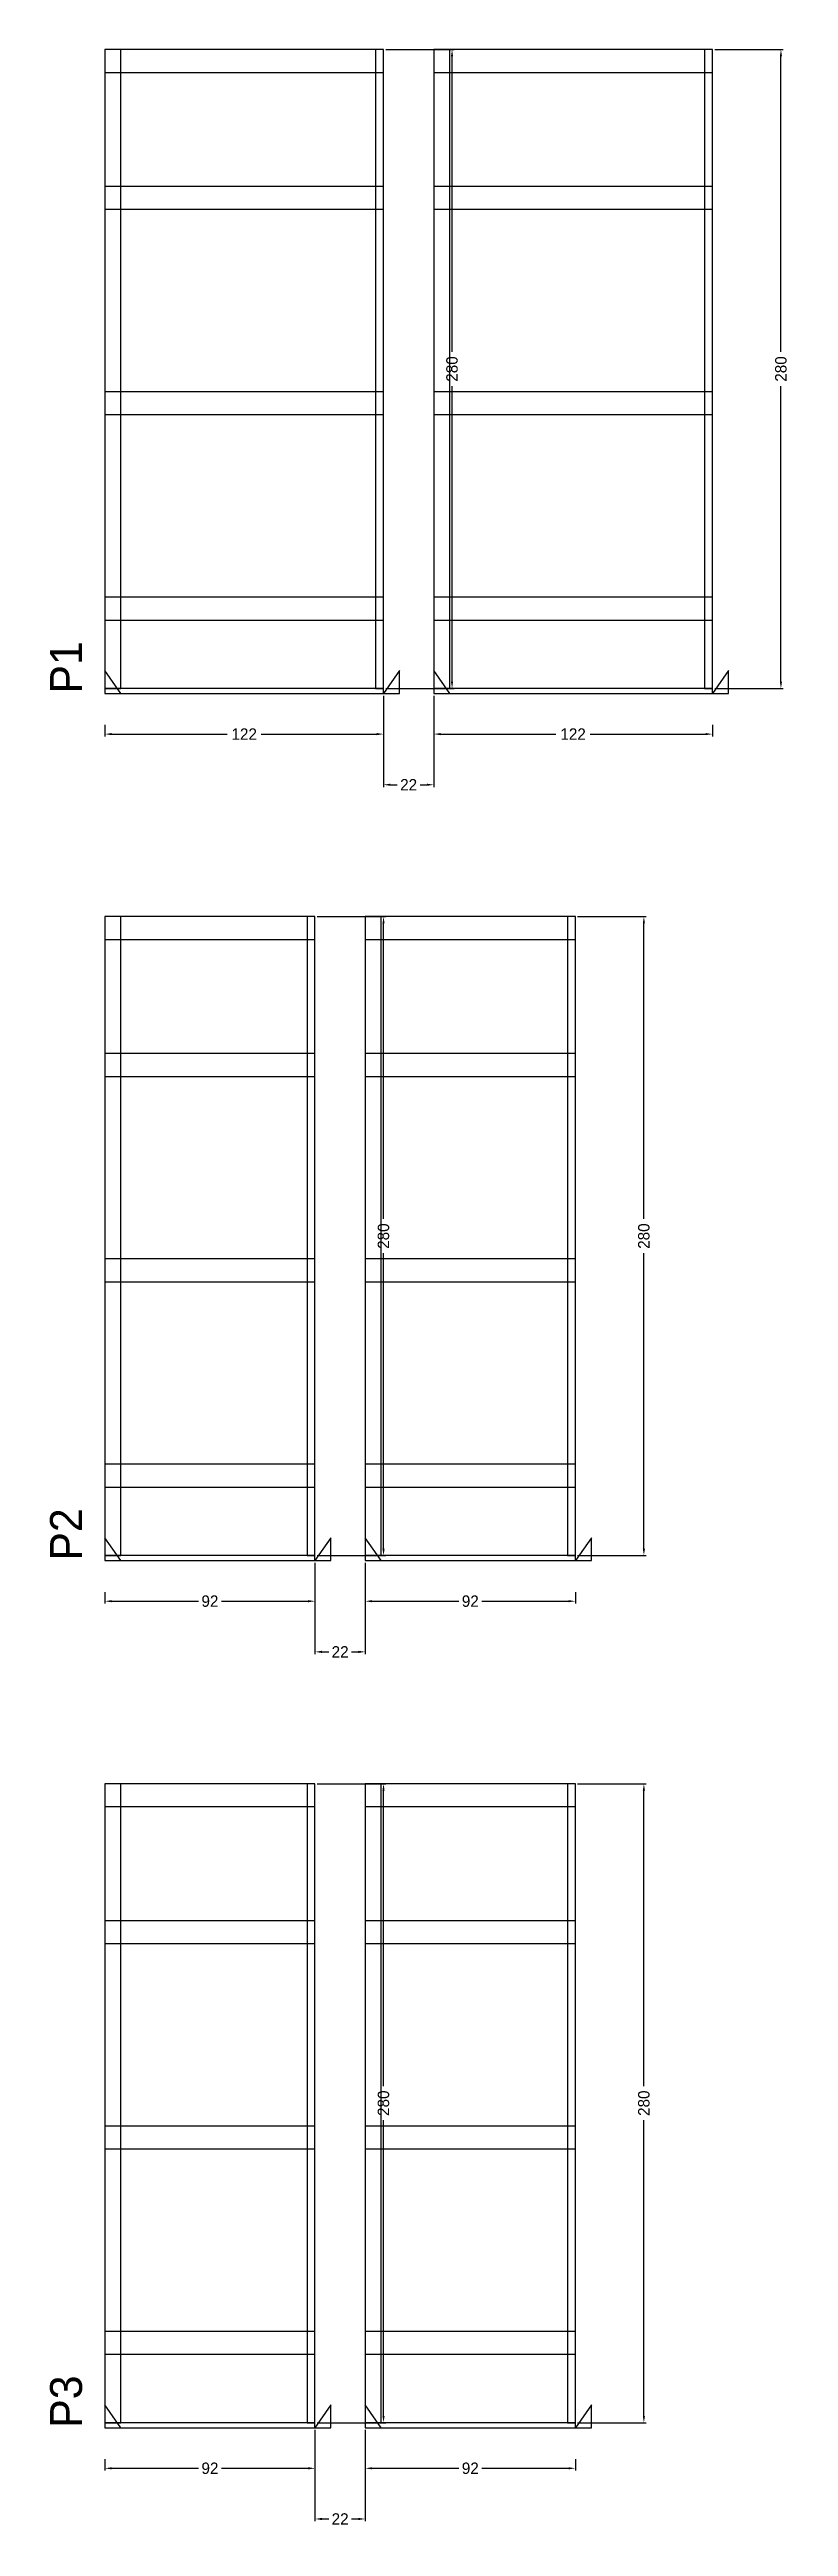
# Model space of a CAD drawing. Header units: centimetres. Extents: x -13000 to 4299, y -7226 to 295.
# Drawn here: x 3976 to 4299, y -803 to 282 of the extents above; entities that cross this region are included whole.
import ezdxf

# ---------------------------------------------------------------- set-up
doc = ezdxf.new("R2010")
doc.units = ezdxf.units.CM
for name, color, linetype in [('COTA', 241, 'Continuous'), ('NOMENCLATURA', 7, 'Continuous'), ('SARR_2.2x10', 60, 'Continuous'), ('SARR_2.2x7', 40, 'Continuous'), ('SARR_3.5x7', 81, 'Continuous')]:
    doc.layers.add(name, color=color, linetype=linetype)
doc.dimstyles.new('PAINEL-NOVA', dxfattribs={"dimtxt": 5, "dimasz": 3, "dimexe": 1, "dimexo": 1, "dimgap": 1, "dimtad": 1, "dimcen": 2.5, "dimazin": 3, "dimtfac": 1, "dimtmove": 0, "dimatfit": 3})

msp = doc.modelspace()

# ---------------------------------------------------------------- texts
at = {"layer": 'NOMENCLATURA'}
for s, p in [('P1', (3990, 0)), ('P2', (3990, -380)), ('P3', (3990, -760))]:
    msp.add_text(s, height=14, rotation=90, dxfattribs=at).set_placement(p)

# ---------------------------------------------------------------- blocks, each defined once
blk = doc.blocks.new('_CLOSEDFILLED')
at = {"color": 0, "linetype": 'BYBLOCK'}
blk.add_solid([(-1, 0.16), (0, 0), (-1, -0.16)], dxfattribs=at)
blk = doc.blocks.new('*D89')
for p, q in [((4000, -773.8), (4000, -778.8)), ((4003, -777.8), (4041, -777.8)), ((4051, -777.8), (4089, -777.8)), ((4092, -773.8), (4092, -778.8))]:
    blk.add_line(p, q)
at = {"layer": 'Defpoints'}
for p in [(4000, -772.8), (4000, -777.8), (4092, -772.8)]:
    blk.add_point(p, dxfattribs=at)
at = {"layer": 'SARR_2.2x10', "xscale": 3, "yscale": 3, "rotation": 180}
blk.add_blockref('_CLOSEDFILLED', (4000, -777.8), dxfattribs=at)
at = {"layer": 'SARR_2.2x10', "xscale": 3, "yscale": 3}
blk.add_blockref('_CLOSEDFILLED', (4092, -777.8), dxfattribs=at)
at = {"layer": 'SARR_2.2x10', "insert": (4046, -777.8), "char_height": 5, "attachment_point": 5}
blk.add_mtext('92', dxfattribs=at)
blk = doc.blocks.new('*D90')
for p, q in [((4093, -477.8), (4123, -477.8)), ((4122, -610.3), (4122, -480.8)), ((4122, -754.8), (4122, -625.3)), ((4093, -757.8), (4123, -757.8))]:
    blk.add_line(p, q)
at = {"layer": 'Defpoints'}
for p in [(4092, -477.8), (4092, -757.8), (4122, -757.8)]:
    blk.add_point(p, dxfattribs=at)
at = {"layer": 'SARR_2.2x10', "xscale": 3, "yscale": 3}
for p, rotation in [((4122, -477.8), 90), ((4122, -757.8), 270)]:
    blk.add_blockref('_CLOSEDFILLED', p, dxfattribs=dict(at, rotation=rotation))
at = {"layer": 'SARR_2.2x10', "insert": (4122, -617.8), "char_height": 5, "attachment_point": 5, "rotation": 90}
blk.add_mtext('280', dxfattribs=at)
blk = doc.blocks.new('GRA-E')
at = {"layer": 'SARR_2.2x7'}
blk.add_lwpolyline([(0, 0), (7, 0), (0, 10)], close=True, dxfattribs=at)
blk = doc.blocks.new('GRA-D')
at = {"layer": 'SARR_2.2x7'}
blk.add_lwpolyline([(0, 0), (7, 0), (7, 10)], close=True, dxfattribs=at)
blk = doc.blocks.new('*D91')
for p, q in [((4114, -773.8), (4114, -778.8)), ((4117, -777.8), (4155, -777.8)), ((4165, -777.8), (4203, -777.8)), ((4206, -773.8), (4206, -778.8))]:
    blk.add_line(p, q)
at = {"layer": 'Defpoints'}
for p in [(4114, -772.8), (4114, -777.8), (4206, -772.8)]:
    blk.add_point(p, dxfattribs=at)
at = {"layer": 'SARR_2.2x10', "xscale": 3, "yscale": 3, "rotation": 180}
blk.add_blockref('_CLOSEDFILLED', (4114, -777.8), dxfattribs=at)
at = {"layer": 'SARR_2.2x10', "xscale": 3, "yscale": 3}
blk.add_blockref('_CLOSEDFILLED', (4206, -777.8), dxfattribs=at)
at = {"layer": 'SARR_2.2x10', "insert": (4160, -777.8), "char_height": 5, "attachment_point": 5}
blk.add_mtext('92', dxfattribs=at)
blk = doc.blocks.new('*D92')
for p, q in [((4207, -477.8), (4237, -477.8)), ((4236, -610.3), (4236, -480.8)), ((4236, -754.8), (4236, -625.3)), ((4207, -757.8), (4237, -757.8))]:
    blk.add_line(p, q)
at = {"layer": 'Defpoints'}
for p in [(4206, -477.8), (4206, -757.8), (4236, -757.8)]:
    blk.add_point(p, dxfattribs=at)
at = {"layer": 'SARR_2.2x10', "xscale": 3, "yscale": 3}
for p, rotation in [((4236, -477.8), 90), ((4236, -757.8), 270)]:
    blk.add_blockref('_CLOSEDFILLED', p, dxfattribs=dict(at, rotation=rotation))
at = {"layer": 'SARR_2.2x10', "insert": (4236, -617.8), "char_height": 5, "attachment_point": 5, "rotation": 90}
blk.add_mtext('280', dxfattribs=at)
blk = doc.blocks.new('*D93')
for p, q in [((4207, -477.8), (4237, -477.8)), ((4236, -610.3), (4236, -480.8)), ((4236, -754.8), (4236, -625.3)), ((4207, -757.8), (4237, -757.8))]:
    blk.add_line(p, q)
at = {"layer": 'Defpoints'}
for p in [(4206, -477.8), (4206, -757.8), (4236, -757.8)]:
    blk.add_point(p, dxfattribs=at)
at = {"layer": 'SARR_2.2x10', "xscale": 3, "yscale": 3}
for p, rotation in [((4236, -477.8), 90), ((4236, -757.8), 270)]:
    blk.add_blockref('_CLOSEDFILLED', p, dxfattribs=dict(at, rotation=rotation))
at = {"layer": 'SARR_2.2x10', "insert": (4236, -617.8), "char_height": 5, "attachment_point": 5, "rotation": 90}
blk.add_mtext('280', dxfattribs=at)
blk = doc.blocks.new('*D94')
for p, q in [((4207, -477.8), (4237, -477.8)), ((4236, -610.3), (4236, -480.8)), ((4236, -754.8), (4236, -625.3)), ((4207, -757.8), (4237, -757.8))]:
    blk.add_line(p, q)
at = {"layer": 'Defpoints'}
for p in [(4206, -477.8), (4206, -757.8), (4236, -757.8)]:
    blk.add_point(p, dxfattribs=at)
at = {"layer": 'SARR_2.2x10', "xscale": 3, "yscale": 3}
for p, rotation in [((4236, -477.8), 90), ((4236, -757.8), 270)]:
    blk.add_blockref('_CLOSEDFILLED', p, dxfattribs=dict(at, rotation=rotation))
at = {"layer": 'SARR_2.2x10', "insert": (4236, -617.8), "char_height": 5, "attachment_point": 5, "rotation": 90}
blk.add_mtext('280', dxfattribs=at)
blk = doc.blocks.new('*D95')
for p, q in [((4207, -477.8), (4237, -477.8)), ((4236, -610.3), (4236, -480.8)), ((4236, -754.8), (4236, -625.3)), ((4207, -757.8), (4237, -757.8))]:
    blk.add_line(p, q)
at = {"layer": 'Defpoints'}
for p in [(4206, -477.8), (4206, -757.8), (4236, -757.8)]:
    blk.add_point(p, dxfattribs=at)
at = {"layer": 'SARR_2.2x10', "xscale": 3, "yscale": 3}
for p, rotation in [((4236, -477.8), 90), ((4236, -757.8), 270)]:
    blk.add_blockref('_CLOSEDFILLED', p, dxfattribs=dict(at, rotation=rotation))
at = {"layer": 'SARR_2.2x10', "insert": (4236, -617.8), "char_height": 5, "attachment_point": 5, "rotation": 90}
blk.add_mtext('280', dxfattribs=at)
blk = doc.blocks.new('*D96')
for p, q in [((4207, -477.8), (4237, -477.8)), ((4236, -610.3), (4236, -480.8)), ((4236, -754.8), (4236, -625.3)), ((4207, -757.8), (4237, -757.8))]:
    blk.add_line(p, q)
at = {"layer": 'Defpoints'}
for p in [(4206, -477.8), (4206, -757.8), (4236, -757.8)]:
    blk.add_point(p, dxfattribs=at)
at = {"layer": 'SARR_2.2x10', "xscale": 3, "yscale": 3}
for p, rotation in [((4236, -477.8), 90), ((4236, -757.8), 270)]:
    blk.add_blockref('_CLOSEDFILLED', p, dxfattribs=dict(at, rotation=rotation))
at = {"layer": 'SARR_2.2x10', "insert": (4236, -617.8), "char_height": 5, "attachment_point": 5, "rotation": 90}
blk.add_mtext('280', dxfattribs=at)
blk = doc.blocks.new('*D97')
for p, q in [((4207, -477.8), (4237, -477.8)), ((4236, -610.3), (4236, -480.8)), ((4236, -754.8), (4236, -625.3)), ((4207, -757.8), (4237, -757.8))]:
    blk.add_line(p, q)
at = {"layer": 'Defpoints'}
for p in [(4206, -477.8), (4206, -757.8), (4236, -757.8)]:
    blk.add_point(p, dxfattribs=at)
at = {"layer": 'SARR_2.2x10', "xscale": 3, "yscale": 3}
for p, rotation in [((4236, -477.8), 90), ((4236, -757.8), 270)]:
    blk.add_blockref('_CLOSEDFILLED', p, dxfattribs=dict(at, rotation=rotation))
at = {"layer": 'SARR_2.2x10', "insert": (4236, -617.8), "char_height": 5, "attachment_point": 5, "rotation": 90}
blk.add_mtext('280', dxfattribs=at)
blk = doc.blocks.new('*D98')
for p, q in [((4207, -477.8), (4237, -477.8)), ((4236, -610.3), (4236, -480.8)), ((4236, -754.8), (4236, -625.3)), ((4207, -757.8), (4237, -757.8))]:
    blk.add_line(p, q)
at = {"layer": 'Defpoints'}
for p in [(4206, -477.8), (4206, -757.8), (4236, -757.8)]:
    blk.add_point(p, dxfattribs=at)
at = {"layer": 'SARR_2.2x10', "xscale": 3, "yscale": 3}
for p, rotation in [((4236, -477.8), 90), ((4236, -757.8), 270)]:
    blk.add_blockref('_CLOSEDFILLED', p, dxfattribs=dict(at, rotation=rotation))
at = {"layer": 'SARR_2.2x10', "insert": (4236, -617.8), "char_height": 5, "attachment_point": 5, "rotation": 90}
blk.add_mtext('280', dxfattribs=at)
blk = doc.blocks.new('*D99')
for p, q in [((4207, -477.8), (4237, -477.8)), ((4236, -610.3), (4236, -480.8)), ((4236, -754.8), (4236, -625.3)), ((4207, -757.8), (4237, -757.8))]:
    blk.add_line(p, q)
at = {"layer": 'Defpoints'}
for p in [(4206, -477.8), (4206, -757.8), (4236, -757.8)]:
    blk.add_point(p, dxfattribs=at)
at = {"layer": 'SARR_2.2x10', "xscale": 3, "yscale": 3}
for p, rotation in [((4236, -477.8), 90), ((4236, -757.8), 270)]:
    blk.add_blockref('_CLOSEDFILLED', p, dxfattribs=dict(at, rotation=rotation))
at = {"layer": 'SARR_2.2x10', "insert": (4236, -617.8), "char_height": 5, "attachment_point": 5, "rotation": 90}
blk.add_mtext('280', dxfattribs=at)
blk = doc.blocks.new('*D100')
for p, q in [((4207, -477.8), (4237, -477.8)), ((4236, -610.3), (4236, -480.8)), ((4236, -754.8), (4236, -625.3)), ((4207, -757.8), (4237, -757.8))]:
    blk.add_line(p, q)
at = {"layer": 'Defpoints'}
for p in [(4206, -477.8), (4206, -757.8), (4236, -757.8)]:
    blk.add_point(p, dxfattribs=at)
at = {"layer": 'SARR_2.2x10', "xscale": 3, "yscale": 3}
for p, rotation in [((4236, -477.8), 90), ((4236, -757.8), 270)]:
    blk.add_blockref('_CLOSEDFILLED', p, dxfattribs=dict(at, rotation=rotation))
at = {"layer": 'SARR_2.2x10', "insert": (4236, -617.8), "char_height": 5, "attachment_point": 5, "rotation": 90}
blk.add_mtext('280', dxfattribs=at)
blk = doc.blocks.new('*D101')
for p, q in [((4207, -477.8), (4237, -477.8)), ((4236, -610.3), (4236, -480.8)), ((4236, -754.8), (4236, -625.3)), ((4207, -757.8), (4237, -757.8))]:
    blk.add_line(p, q)
at = {"layer": 'Defpoints'}
for p in [(4206, -477.8), (4206, -757.8), (4236, -757.8)]:
    blk.add_point(p, dxfattribs=at)
at = {"layer": 'SARR_2.2x10', "xscale": 3, "yscale": 3}
for p, rotation in [((4236, -477.8), 90), ((4236, -757.8), 270)]:
    blk.add_blockref('_CLOSEDFILLED', p, dxfattribs=dict(at, rotation=rotation))
at = {"layer": 'SARR_2.2x10', "insert": (4236, -617.8), "char_height": 5, "attachment_point": 5, "rotation": 90}
blk.add_mtext('280', dxfattribs=at)
blk = doc.blocks.new('*D102')
for p, q in [((4092, -761), (4092, -801)), ((4114, -761), (4114, -801)), ((4095, -800), (4098, -800)), ((4108, -800), (4111, -800))]:
    blk.add_line(p, q)
at = {"layer": 'Defpoints'}
for p in [(4092, -760), (4114, -760), (4092, -800)]:
    blk.add_point(p, dxfattribs=at)
at = {"layer": 'COTA', "xscale": 3, "yscale": 3, "rotation": 180}
blk.add_blockref('_CLOSEDFILLED', (4092, -800), dxfattribs=at)
at = {"layer": 'COTA', "xscale": 3, "yscale": 3}
blk.add_blockref('_CLOSEDFILLED', (4114, -800), dxfattribs=at)
at = {"layer": 'COTA', "insert": (4103, -800), "char_height": 5, "attachment_point": 5}
blk.add_mtext('22', dxfattribs=at)
blk = doc.blocks.new('*D55')
for p, q in [((4000, -393.8), (4000, -398.8)), ((4003, -397.8), (4041, -397.8)), ((4051, -397.8), (4089, -397.8)), ((4092, -393.8), (4092, -398.8))]:
    blk.add_line(p, q)
at = {"layer": 'Defpoints'}
for p in [(4000, -392.8), (4000, -397.8), (4092, -392.8)]:
    blk.add_point(p, dxfattribs=at)
at = {"layer": 'SARR_2.2x10', "xscale": 3, "yscale": 3, "rotation": 180}
blk.add_blockref('_CLOSEDFILLED', (4000, -397.8), dxfattribs=at)
at = {"layer": 'SARR_2.2x10', "xscale": 3, "yscale": 3}
blk.add_blockref('_CLOSEDFILLED', (4092, -397.8), dxfattribs=at)
at = {"layer": 'SARR_2.2x10', "insert": (4046, -397.8), "char_height": 5, "attachment_point": 5}
blk.add_mtext('92', dxfattribs=at)
blk = doc.blocks.new('*D56')
for p, q in [((4093, -97.8), (4123, -97.8)), ((4122, -230.3), (4122, -100.8)), ((4122, -374.8), (4122, -245.3)), ((4093, -377.8), (4123, -377.8))]:
    blk.add_line(p, q)
at = {"layer": 'Defpoints'}
for p in [(4092, -97.8), (4092, -377.8), (4122, -377.8)]:
    blk.add_point(p, dxfattribs=at)
at = {"layer": 'SARR_2.2x10', "xscale": 3, "yscale": 3}
for p, rotation in [((4122, -97.8), 90), ((4122, -377.8), 270)]:
    blk.add_blockref('_CLOSEDFILLED', p, dxfattribs=dict(at, rotation=rotation))
at = {"layer": 'SARR_2.2x10', "insert": (4122, -237.8), "char_height": 5, "attachment_point": 5, "rotation": 90}
blk.add_mtext('280', dxfattribs=at)
blk = doc.blocks.new('*D57')
for p, q in [((4114, -393.8), (4114, -398.8)), ((4117, -397.8), (4155, -397.8)), ((4165, -397.8), (4203, -397.8)), ((4206, -393.8), (4206, -398.8))]:
    blk.add_line(p, q)
at = {"layer": 'Defpoints'}
for p in [(4114, -392.8), (4114, -397.8), (4206, -392.8)]:
    blk.add_point(p, dxfattribs=at)
at = {"layer": 'SARR_2.2x10', "xscale": 3, "yscale": 3, "rotation": 180}
blk.add_blockref('_CLOSEDFILLED', (4114, -397.8), dxfattribs=at)
at = {"layer": 'SARR_2.2x10', "xscale": 3, "yscale": 3}
blk.add_blockref('_CLOSEDFILLED', (4206, -397.8), dxfattribs=at)
at = {"layer": 'SARR_2.2x10', "insert": (4160, -397.8), "char_height": 5, "attachment_point": 5}
blk.add_mtext('92', dxfattribs=at)
blk = doc.blocks.new('*D58')
for p, q in [((4207, -97.8), (4237, -97.8)), ((4236, -230.3), (4236, -100.8)), ((4236, -374.8), (4236, -245.3)), ((4207, -377.8), (4237, -377.8))]:
    blk.add_line(p, q)
at = {"layer": 'Defpoints'}
for p in [(4206, -97.8), (4206, -377.8), (4236, -377.8)]:
    blk.add_point(p, dxfattribs=at)
at = {"layer": 'SARR_2.2x10', "xscale": 3, "yscale": 3}
for p, rotation in [((4236, -97.8), 90), ((4236, -377.8), 270)]:
    blk.add_blockref('_CLOSEDFILLED', p, dxfattribs=dict(at, rotation=rotation))
at = {"layer": 'SARR_2.2x10', "insert": (4236, -237.8), "char_height": 5, "attachment_point": 5, "rotation": 90}
blk.add_mtext('280', dxfattribs=at)
blk = doc.blocks.new('*D59')
for p, q in [((4207, -97.8), (4237, -97.8)), ((4236, -230.3), (4236, -100.8)), ((4236, -374.8), (4236, -245.3)), ((4207, -377.8), (4237, -377.8))]:
    blk.add_line(p, q)
at = {"layer": 'Defpoints'}
for p in [(4206, -97.8), (4206, -377.8), (4236, -377.8)]:
    blk.add_point(p, dxfattribs=at)
at = {"layer": 'SARR_2.2x10', "xscale": 3, "yscale": 3}
for p, rotation in [((4236, -97.8), 90), ((4236, -377.8), 270)]:
    blk.add_blockref('_CLOSEDFILLED', p, dxfattribs=dict(at, rotation=rotation))
at = {"layer": 'SARR_2.2x10', "insert": (4236, -237.8), "char_height": 5, "attachment_point": 5, "rotation": 90}
blk.add_mtext('280', dxfattribs=at)
blk = doc.blocks.new('*D60')
for p, q in [((4207, -97.8), (4237, -97.8)), ((4236, -230.3), (4236, -100.8)), ((4236, -374.8), (4236, -245.3)), ((4207, -377.8), (4237, -377.8))]:
    blk.add_line(p, q)
at = {"layer": 'Defpoints'}
for p in [(4206, -97.8), (4206, -377.8), (4236, -377.8)]:
    blk.add_point(p, dxfattribs=at)
at = {"layer": 'SARR_2.2x10', "xscale": 3, "yscale": 3}
for p, rotation in [((4236, -97.8), 90), ((4236, -377.8), 270)]:
    blk.add_blockref('_CLOSEDFILLED', p, dxfattribs=dict(at, rotation=rotation))
at = {"layer": 'SARR_2.2x10', "insert": (4236, -237.8), "char_height": 5, "attachment_point": 5, "rotation": 90}
blk.add_mtext('280', dxfattribs=at)
blk = doc.blocks.new('*D61')
for p, q in [((4207, -97.8), (4237, -97.8)), ((4236, -230.3), (4236, -100.8)), ((4236, -374.8), (4236, -245.3)), ((4207, -377.8), (4237, -377.8))]:
    blk.add_line(p, q)
at = {"layer": 'Defpoints'}
for p in [(4206, -97.8), (4206, -377.8), (4236, -377.8)]:
    blk.add_point(p, dxfattribs=at)
at = {"layer": 'SARR_2.2x10', "xscale": 3, "yscale": 3}
for p, rotation in [((4236, -97.8), 90), ((4236, -377.8), 270)]:
    blk.add_blockref('_CLOSEDFILLED', p, dxfattribs=dict(at, rotation=rotation))
at = {"layer": 'SARR_2.2x10', "insert": (4236, -237.8), "char_height": 5, "attachment_point": 5, "rotation": 90}
blk.add_mtext('280', dxfattribs=at)
blk = doc.blocks.new('*D62')
for p, q in [((4207, -97.8), (4237, -97.8)), ((4236, -230.3), (4236, -100.8)), ((4236, -374.8), (4236, -245.3)), ((4207, -377.8), (4237, -377.8))]:
    blk.add_line(p, q)
at = {"layer": 'Defpoints'}
for p in [(4206, -97.8), (4206, -377.8), (4236, -377.8)]:
    blk.add_point(p, dxfattribs=at)
at = {"layer": 'SARR_2.2x10', "xscale": 3, "yscale": 3}
for p, rotation in [((4236, -97.8), 90), ((4236, -377.8), 270)]:
    blk.add_blockref('_CLOSEDFILLED', p, dxfattribs=dict(at, rotation=rotation))
at = {"layer": 'SARR_2.2x10', "insert": (4236, -237.8), "char_height": 5, "attachment_point": 5, "rotation": 90}
blk.add_mtext('280', dxfattribs=at)
blk = doc.blocks.new('*D63')
for p, q in [((4207, -97.8), (4237, -97.8)), ((4236, -230.3), (4236, -100.8)), ((4236, -374.8), (4236, -245.3)), ((4207, -377.8), (4237, -377.8))]:
    blk.add_line(p, q)
at = {"layer": 'Defpoints'}
for p in [(4206, -97.8), (4206, -377.8), (4236, -377.8)]:
    blk.add_point(p, dxfattribs=at)
at = {"layer": 'SARR_2.2x10', "xscale": 3, "yscale": 3}
for p, rotation in [((4236, -97.8), 90), ((4236, -377.8), 270)]:
    blk.add_blockref('_CLOSEDFILLED', p, dxfattribs=dict(at, rotation=rotation))
at = {"layer": 'SARR_2.2x10', "insert": (4236, -237.8), "char_height": 5, "attachment_point": 5, "rotation": 90}
blk.add_mtext('280', dxfattribs=at)
blk = doc.blocks.new('*D64')
for p, q in [((4207, -97.8), (4237, -97.8)), ((4236, -230.3), (4236, -100.8)), ((4236, -374.8), (4236, -245.3)), ((4207, -377.8), (4237, -377.8))]:
    blk.add_line(p, q)
at = {"layer": 'Defpoints'}
for p in [(4206, -97.8), (4206, -377.8), (4236, -377.8)]:
    blk.add_point(p, dxfattribs=at)
at = {"layer": 'SARR_2.2x10', "xscale": 3, "yscale": 3}
for p, rotation in [((4236, -97.8), 90), ((4236, -377.8), 270)]:
    blk.add_blockref('_CLOSEDFILLED', p, dxfattribs=dict(at, rotation=rotation))
at = {"layer": 'SARR_2.2x10', "insert": (4236, -237.8), "char_height": 5, "attachment_point": 5, "rotation": 90}
blk.add_mtext('280', dxfattribs=at)
blk = doc.blocks.new('*D65')
for p, q in [((4207, -97.8), (4237, -97.8)), ((4236, -230.3), (4236, -100.8)), ((4236, -374.8), (4236, -245.3)), ((4207, -377.8), (4237, -377.8))]:
    blk.add_line(p, q)
at = {"layer": 'Defpoints'}
for p in [(4206, -97.8), (4206, -377.8), (4236, -377.8)]:
    blk.add_point(p, dxfattribs=at)
at = {"layer": 'SARR_2.2x10', "xscale": 3, "yscale": 3}
for p, rotation in [((4236, -97.8), 90), ((4236, -377.8), 270)]:
    blk.add_blockref('_CLOSEDFILLED', p, dxfattribs=dict(at, rotation=rotation))
at = {"layer": 'SARR_2.2x10', "insert": (4236, -237.8), "char_height": 5, "attachment_point": 5, "rotation": 90}
blk.add_mtext('280', dxfattribs=at)
blk = doc.blocks.new('*D66')
for p, q in [((4207, -97.8), (4237, -97.8)), ((4236, -230.3), (4236, -100.8)), ((4236, -374.8), (4236, -245.3)), ((4207, -377.8), (4237, -377.8))]:
    blk.add_line(p, q)
at = {"layer": 'Defpoints'}
for p in [(4206, -97.8), (4206, -377.8), (4236, -377.8)]:
    blk.add_point(p, dxfattribs=at)
at = {"layer": 'SARR_2.2x10', "xscale": 3, "yscale": 3}
for p, rotation in [((4236, -97.8), 90), ((4236, -377.8), 270)]:
    blk.add_blockref('_CLOSEDFILLED', p, dxfattribs=dict(at, rotation=rotation))
at = {"layer": 'SARR_2.2x10', "insert": (4236, -237.8), "char_height": 5, "attachment_point": 5, "rotation": 90}
blk.add_mtext('280', dxfattribs=at)
blk = doc.blocks.new('*D67')
for p, q in [((4207, -97.8), (4237, -97.8)), ((4236, -230.3), (4236, -100.8)), ((4236, -374.8), (4236, -245.3)), ((4207, -377.8), (4237, -377.8))]:
    blk.add_line(p, q)
at = {"layer": 'Defpoints'}
for p in [(4206, -97.8), (4206, -377.8), (4236, -377.8)]:
    blk.add_point(p, dxfattribs=at)
at = {"layer": 'SARR_2.2x10', "xscale": 3, "yscale": 3}
for p, rotation in [((4236, -97.8), 90), ((4236, -377.8), 270)]:
    blk.add_blockref('_CLOSEDFILLED', p, dxfattribs=dict(at, rotation=rotation))
at = {"layer": 'SARR_2.2x10', "insert": (4236, -237.8), "char_height": 5, "attachment_point": 5, "rotation": 90}
blk.add_mtext('280', dxfattribs=at)
blk = doc.blocks.new('*D68')
for p, q in [((4092, -381), (4092, -421)), ((4114, -381), (4114, -421)), ((4095, -420), (4098, -420)), ((4108, -420), (4111, -420))]:
    blk.add_line(p, q)
at = {"layer": 'Defpoints'}
for p in [(4092, -380), (4114, -380), (4092, -420)]:
    blk.add_point(p, dxfattribs=at)
at = {"layer": 'COTA', "xscale": 3, "yscale": 3, "rotation": 180}
blk.add_blockref('_CLOSEDFILLED', (4092, -420), dxfattribs=at)
at = {"layer": 'COTA', "xscale": 3, "yscale": 3}
blk.add_blockref('_CLOSEDFILLED', (4114, -420), dxfattribs=at)
at = {"layer": 'COTA', "insert": (4103, -420), "char_height": 5, "attachment_point": 5}
blk.add_mtext('22', dxfattribs=at)
blk = doc.blocks.new('*D21')
for p, q in [((4000, -13.8), (4000, -18.8)), ((4003, -17.8), (4053.5, -17.8)), ((4068.5, -17.8), (4119, -17.8)), ((4122, -13.8), (4122, -18.8))]:
    blk.add_line(p, q)
at = {"layer": 'Defpoints'}
for p in [(4000, -12.8), (4000, -17.8), (4122, -12.8)]:
    blk.add_point(p, dxfattribs=at)
at = {"layer": 'SARR_2.2x10', "xscale": 3, "yscale": 3, "rotation": 180}
blk.add_blockref('_CLOSEDFILLED', (4000, -17.8), dxfattribs=at)
at = {"layer": 'SARR_2.2x10', "xscale": 3, "yscale": 3}
blk.add_blockref('_CLOSEDFILLED', (4122, -17.8), dxfattribs=at)
at = {"layer": 'SARR_2.2x10', "insert": (4061, -17.8), "char_height": 5, "attachment_point": 5}
blk.add_mtext('122', dxfattribs=at)
blk = doc.blocks.new('*D22')
for p, q in [((4123, 282.2), (4153, 282.2)), ((4152, 149.7), (4152, 279.2)), ((4152, 5.2), (4152, 134.7)), ((4123, 2.2), (4153, 2.2))]:
    blk.add_line(p, q)
at = {"layer": 'Defpoints'}
for p in [(4122, 282.2), (4122, 2.2), (4152, 2.2)]:
    blk.add_point(p, dxfattribs=at)
at = {"layer": 'SARR_2.2x10', "xscale": 3, "yscale": 3}
for p, rotation in [((4152, 282.2), 90), ((4152, 2.2), 270)]:
    blk.add_blockref('_CLOSEDFILLED', p, dxfattribs=dict(at, rotation=rotation))
at = {"layer": 'SARR_2.2x10', "insert": (4152, 142.2), "char_height": 5, "attachment_point": 5, "rotation": 90}
blk.add_mtext('280', dxfattribs=at)
blk = doc.blocks.new('*D23')
for p, q in [((4144, -13.8), (4144, -18.8)), ((4147, -17.8), (4197.5, -17.8)), ((4212.5, -17.8), (4263, -17.8)), ((4266, -13.8), (4266, -18.8))]:
    blk.add_line(p, q)
at = {"layer": 'Defpoints'}
for p in [(4144, -12.8), (4144, -17.8), (4266, -12.8)]:
    blk.add_point(p, dxfattribs=at)
at = {"layer": 'SARR_2.2x10', "xscale": 3, "yscale": 3, "rotation": 180}
blk.add_blockref('_CLOSEDFILLED', (4144, -17.8), dxfattribs=at)
at = {"layer": 'SARR_2.2x10', "xscale": 3, "yscale": 3}
blk.add_blockref('_CLOSEDFILLED', (4266, -17.8), dxfattribs=at)
at = {"layer": 'SARR_2.2x10', "insert": (4205, -17.8), "char_height": 5, "attachment_point": 5}
blk.add_mtext('122', dxfattribs=at)
blk = doc.blocks.new('*D24')
for p, q in [((4267, 282.2), (4297, 282.2)), ((4296, 149.7), (4296, 279.2)), ((4296, 5.2), (4296, 134.7)), ((4267, 2.2), (4297, 2.2))]:
    blk.add_line(p, q)
at = {"layer": 'Defpoints'}
for p in [(4266, 282.2), (4266, 2.2), (4296, 2.2)]:
    blk.add_point(p, dxfattribs=at)
at = {"layer": 'SARR_2.2x10', "xscale": 3, "yscale": 3}
for p, rotation in [((4296, 282.2), 90), ((4296, 2.2), 270)]:
    blk.add_blockref('_CLOSEDFILLED', p, dxfattribs=dict(at, rotation=rotation))
at = {"layer": 'SARR_2.2x10', "insert": (4296, 142.2), "char_height": 5, "attachment_point": 5, "rotation": 90}
blk.add_mtext('280', dxfattribs=at)
blk = doc.blocks.new('*D25')
for p, q in [((4267, 282.2), (4297, 282.2)), ((4296, 149.7), (4296, 279.2)), ((4296, 5.2), (4296, 134.7)), ((4267, 2.2), (4297, 2.2))]:
    blk.add_line(p, q)
at = {"layer": 'Defpoints'}
for p in [(4266, 282.2), (4266, 2.2), (4296, 2.2)]:
    blk.add_point(p, dxfattribs=at)
at = {"layer": 'SARR_2.2x10', "xscale": 3, "yscale": 3}
for p, rotation in [((4296, 282.2), 90), ((4296, 2.2), 270)]:
    blk.add_blockref('_CLOSEDFILLED', p, dxfattribs=dict(at, rotation=rotation))
at = {"layer": 'SARR_2.2x10', "insert": (4296, 142.2), "char_height": 5, "attachment_point": 5, "rotation": 90}
blk.add_mtext('280', dxfattribs=at)
blk = doc.blocks.new('*D26')
for p, q in [((4267, 282.2), (4297, 282.2)), ((4296, 149.7), (4296, 279.2)), ((4296, 5.2), (4296, 134.7)), ((4267, 2.2), (4297, 2.2))]:
    blk.add_line(p, q)
at = {"layer": 'Defpoints'}
for p in [(4266, 282.2), (4266, 2.2), (4296, 2.2)]:
    blk.add_point(p, dxfattribs=at)
at = {"layer": 'SARR_2.2x10', "xscale": 3, "yscale": 3}
for p, rotation in [((4296, 282.2), 90), ((4296, 2.2), 270)]:
    blk.add_blockref('_CLOSEDFILLED', p, dxfattribs=dict(at, rotation=rotation))
at = {"layer": 'SARR_2.2x10', "insert": (4296, 142.2), "char_height": 5, "attachment_point": 5, "rotation": 90}
blk.add_mtext('280', dxfattribs=at)
blk = doc.blocks.new('*D27')
for p, q in [((4267, 282.2), (4297, 282.2)), ((4296, 149.7), (4296, 279.2)), ((4296, 5.2), (4296, 134.7)), ((4267, 2.2), (4297, 2.2))]:
    blk.add_line(p, q)
at = {"layer": 'Defpoints'}
for p in [(4266, 282.2), (4266, 2.2), (4296, 2.2)]:
    blk.add_point(p, dxfattribs=at)
at = {"layer": 'SARR_2.2x10', "xscale": 3, "yscale": 3}
for p, rotation in [((4296, 282.2), 90), ((4296, 2.2), 270)]:
    blk.add_blockref('_CLOSEDFILLED', p, dxfattribs=dict(at, rotation=rotation))
at = {"layer": 'SARR_2.2x10', "insert": (4296, 142.2), "char_height": 5, "attachment_point": 5, "rotation": 90}
blk.add_mtext('280', dxfattribs=at)
blk = doc.blocks.new('*D28')
for p, q in [((4267, 282.2), (4297, 282.2)), ((4296, 149.7), (4296, 279.2)), ((4296, 5.2), (4296, 134.7)), ((4267, 2.2), (4297, 2.2))]:
    blk.add_line(p, q)
at = {"layer": 'Defpoints'}
for p in [(4266, 282.2), (4266, 2.2), (4296, 2.2)]:
    blk.add_point(p, dxfattribs=at)
at = {"layer": 'SARR_2.2x10', "xscale": 3, "yscale": 3}
for p, rotation in [((4296, 282.2), 90), ((4296, 2.2), 270)]:
    blk.add_blockref('_CLOSEDFILLED', p, dxfattribs=dict(at, rotation=rotation))
at = {"layer": 'SARR_2.2x10', "insert": (4296, 142.2), "char_height": 5, "attachment_point": 5, "rotation": 90}
blk.add_mtext('280', dxfattribs=at)
blk = doc.blocks.new('*D29')
for p, q in [((4267, 282.2), (4297, 282.2)), ((4296, 149.7), (4296, 279.2)), ((4296, 5.2), (4296, 134.7)), ((4267, 2.2), (4297, 2.2))]:
    blk.add_line(p, q)
at = {"layer": 'Defpoints'}
for p in [(4266, 282.2), (4266, 2.2), (4296, 2.2)]:
    blk.add_point(p, dxfattribs=at)
at = {"layer": 'SARR_2.2x10', "xscale": 3, "yscale": 3}
for p, rotation in [((4296, 282.2), 90), ((4296, 2.2), 270)]:
    blk.add_blockref('_CLOSEDFILLED', p, dxfattribs=dict(at, rotation=rotation))
at = {"layer": 'SARR_2.2x10', "insert": (4296, 142.2), "char_height": 5, "attachment_point": 5, "rotation": 90}
blk.add_mtext('280', dxfattribs=at)
blk = doc.blocks.new('*D30')
for p, q in [((4267, 282.2), (4297, 282.2)), ((4296, 149.7), (4296, 279.2)), ((4296, 5.2), (4296, 134.7)), ((4267, 2.2), (4297, 2.2))]:
    blk.add_line(p, q)
at = {"layer": 'Defpoints'}
for p in [(4266, 282.2), (4266, 2.2), (4296, 2.2)]:
    blk.add_point(p, dxfattribs=at)
at = {"layer": 'SARR_2.2x10', "xscale": 3, "yscale": 3}
for p, rotation in [((4296, 282.2), 90), ((4296, 2.2), 270)]:
    blk.add_blockref('_CLOSEDFILLED', p, dxfattribs=dict(at, rotation=rotation))
at = {"layer": 'SARR_2.2x10', "insert": (4296, 142.2), "char_height": 5, "attachment_point": 5, "rotation": 90}
blk.add_mtext('280', dxfattribs=at)
blk = doc.blocks.new('*D31')
for p, q in [((4267, 282.2), (4297, 282.2)), ((4296, 149.7), (4296, 279.2)), ((4296, 5.2), (4296, 134.7)), ((4267, 2.2), (4297, 2.2))]:
    blk.add_line(p, q)
at = {"layer": 'Defpoints'}
for p in [(4266, 282.2), (4266, 2.2), (4296, 2.2)]:
    blk.add_point(p, dxfattribs=at)
at = {"layer": 'SARR_2.2x10', "xscale": 3, "yscale": 3}
for p, rotation in [((4296, 282.2), 90), ((4296, 2.2), 270)]:
    blk.add_blockref('_CLOSEDFILLED', p, dxfattribs=dict(at, rotation=rotation))
at = {"layer": 'SARR_2.2x10', "insert": (4296, 142.2), "char_height": 5, "attachment_point": 5, "rotation": 90}
blk.add_mtext('280', dxfattribs=at)
blk = doc.blocks.new('*D32')
for p, q in [((4267, 282.2), (4297, 282.2)), ((4296, 149.7), (4296, 279.2)), ((4296, 5.2), (4296, 134.7)), ((4267, 2.2), (4297, 2.2))]:
    blk.add_line(p, q)
at = {"layer": 'Defpoints'}
for p in [(4266, 282.2), (4266, 2.2), (4296, 2.2)]:
    blk.add_point(p, dxfattribs=at)
at = {"layer": 'SARR_2.2x10', "xscale": 3, "yscale": 3}
for p, rotation in [((4296, 282.2), 90), ((4296, 2.2), 270)]:
    blk.add_blockref('_CLOSEDFILLED', p, dxfattribs=dict(at, rotation=rotation))
at = {"layer": 'SARR_2.2x10', "insert": (4296, 142.2), "char_height": 5, "attachment_point": 5, "rotation": 90}
blk.add_mtext('280', dxfattribs=at)
blk = doc.blocks.new('*D33')
for p, q in [((4267, 282.2), (4297, 282.2)), ((4296, 149.7), (4296, 279.2)), ((4296, 5.2), (4296, 134.7)), ((4267, 2.2), (4297, 2.2))]:
    blk.add_line(p, q)
at = {"layer": 'Defpoints'}
for p in [(4266, 282.2), (4266, 2.2), (4296, 2.2)]:
    blk.add_point(p, dxfattribs=at)
at = {"layer": 'SARR_2.2x10', "xscale": 3, "yscale": 3}
for p, rotation in [((4296, 282.2), 90), ((4296, 2.2), 270)]:
    blk.add_blockref('_CLOSEDFILLED', p, dxfattribs=dict(at, rotation=rotation))
at = {"layer": 'SARR_2.2x10', "insert": (4296, 142.2), "char_height": 5, "attachment_point": 5, "rotation": 90}
blk.add_mtext('280', dxfattribs=at)
blk = doc.blocks.new('*D34')
for p, q in [((4122, -1), (4122, -41)), ((4144, -1), (4144, -41)), ((4125, -40), (4128, -40)), ((4138, -40), (4141, -40))]:
    blk.add_line(p, q)
at = {"layer": 'Defpoints'}
for p in [(4122, 0), (4144, 0), (4122, -40)]:
    blk.add_point(p, dxfattribs=at)
at = {"layer": 'COTA', "xscale": 3, "yscale": 3, "rotation": 180}
blk.add_blockref('_CLOSEDFILLED', (4122, -40), dxfattribs=at)
at = {"layer": 'COTA', "xscale": 3, "yscale": 3}
blk.add_blockref('_CLOSEDFILLED', (4144, -40), dxfattribs=at)
at = {"layer": 'COTA', "insert": (4133, -40), "char_height": 5, "attachment_point": 5}
blk.add_mtext('22', dxfattribs=at)

# ---------------------------------------------------------------- dimensions: what is measured, and where the dimension line sits
at = {"layer": 'COTA'}
for base, p1, p2, picture, middle in [((4122, -40), (4122, 0), (4144, 0), '*D34', (4133, -40)), ((4092, -420), (4092, -380), (4114, -380), '*D68', (4103, -420)), ((4092, -800), (4092, -760), (4114, -760), '*D102', (4103, -800))]:
    dim = msp.add_linear_dim(base=base, p1=p1, p2=p2, dimstyle='PAINEL-NOVA', dxfattribs=at)
    dim.commit()
    dim.dimension.update_dxf_attribs({"geometry": picture, "text_midpoint": middle})
at = {"layer": 'SARR_2.2x10'}
for base, p1, p2, picture, middle in [((4152, 2.2), (4122, 2.2), (4122, 282.2), '*D22', (4152, 142.2)), ((4296, 2.2), (4266, 2.2), (4266, 282.2), '*D24', (4296, 142.2)), ((4296, 2.2), (4266, 2.2), (4266, 282.2), '*D25', (4296, 142.2)), ((4296, 2.2), (4266, 2.2), (4266, 282.2), '*D26', (4296, 142.2)), ((4296, 2.2), (4266, 2.2), (4266, 282.2), '*D27', (4296, 142.2)), ((4296, 2.2), (4266, 2.2), (4266, 282.2), '*D28', (4296, 142.2)), ((4296, 2.2), (4266, 2.2), (4266, 282.2), '*D29', (4296, 142.2)), ((4296, 2.2), (4266, 2.2), (4266, 282.2), '*D30', (4296, 142.2)), ((4296, 2.2), (4266, 2.2), (4266, 282.2), '*D31', (4296, 142.2)), ((4296, 2.2), (4266, 2.2), (4266, 282.2), '*D32', (4296, 142.2)), ((4296, 2.2), (4266, 2.2), (4266, 282.2), '*D33', (4296, 142.2)), ((4122, -377.8), (4092, -377.8), (4092, -97.8), '*D56', (4122, -237.8)), ((4236, -377.8), (4206, -377.8), (4206, -97.8), '*D58', (4236, -237.8)), ((4236, -377.8), (4206, -377.8), (4206, -97.8), '*D59', (4236, -237.8)), ((4236, -377.8), (4206, -377.8), (4206, -97.8), '*D60', (4236, -237.8)), ((4236, -377.8), (4206, -377.8), (4206, -97.8), '*D61', (4236, -237.8)), ((4236, -377.8), (4206, -377.8), (4206, -97.8), '*D62', (4236, -237.8)), ((4236, -377.8), (4206, -377.8), (4206, -97.8), '*D63', (4236, -237.8)), ((4236, -377.8), (4206, -377.8), (4206, -97.8), '*D64', (4236, -237.8)), ((4236, -377.8), (4206, -377.8), (4206, -97.8), '*D65', (4236, -237.8)), ((4236, -377.8), (4206, -377.8), (4206, -97.8), '*D66', (4236, -237.8)), ((4236, -377.8), (4206, -377.8), (4206, -97.8), '*D67', (4236, -237.8)), ((4122, -757.8), (4092, -757.8), (4092, -477.8), '*D90', (4122, -617.8)), ((4236, -757.8), (4206, -757.8), (4206, -477.8), '*D92', (4236, -617.8)), ((4236, -757.8), (4206, -757.8), (4206, -477.8), '*D93', (4236, -617.8)), ((4236, -757.8), (4206, -757.8), (4206, -477.8), '*D94', (4236, -617.8)), ((4236, -757.8), (4206, -757.8), (4206, -477.8), '*D95', (4236, -617.8)), ((4236, -757.8), (4206, -757.8), (4206, -477.8), '*D96', (4236, -617.8)), ((4236, -757.8), (4206, -757.8), (4206, -477.8), '*D97', (4236, -617.8)), ((4236, -757.8), (4206, -757.8), (4206, -477.8), '*D98', (4236, -617.8)), ((4236, -757.8), (4206, -757.8), (4206, -477.8), '*D99', (4236, -617.8)), ((4236, -757.8), (4206, -757.8), (4206, -477.8), '*D100', (4236, -617.8)), ((4236, -757.8), (4206, -757.8), (4206, -477.8), '*D101', (4236, -617.8))]:
    dim = msp.add_linear_dim(base=base, p1=p1, p2=p2, angle=90, dimstyle='PAINEL-NOVA', dxfattribs=at)
    dim.commit()
    dim.dimension.update_dxf_attribs({"geometry": picture, "text_midpoint": middle})
for base, p1, p2, picture, middle in [((4000, -17.8), (4000, -12.8), (4122, -12.8), '*D21', (4061, -17.8)), ((4144, -17.8), (4144, -12.8), (4266, -12.8), '*D23', (4205, -17.8)), ((4000, -397.8), (4000, -392.8), (4092, -392.8), '*D55', (4046, -397.8)), ((4114, -397.8), (4114, -392.8), (4206, -392.8), '*D57', (4160, -397.8)), ((4000, -777.8), (4000, -772.8), (4092, -772.8), '*D89', (4046, -777.8)), ((4114, -777.8), (4114, -772.8), (4206, -772.8), '*D91', (4160, -777.8))]:
    dim = msp.add_linear_dim(base=base, p1=p1, p2=p2, dimstyle='PAINEL-NOVA', dxfattribs=at)
    dim.commit()
    dim.dimension.update_dxf_attribs({"geometry": picture, "text_midpoint": middle})

# ---------------------------------------------------------------- linework, layer by layer
at = {"layer": 'SARR_2.2x10'}
for p, q in [((4122, 282.2), (4000, 282.2)), ((4000, 282.2), (4000, 272.2)), ((4000, 272.2), (4122, 272.2)), ((4122, 272.2), (4122, 282.2)), ((4266, 282.2), (4144, 282.2)), ((4144, 282.2), (4144, 272.2)), ((4144, 272.2), (4266, 272.2)), ((4266, 272.2), (4266, 282.2)), ((4122, 222.2), (4000, 222.2)), ((4000, 222.2), (4000, 212.2)), ((4122, 212.2), (4122, 222.2)), ((4266, 222.2), (4144, 222.2)), ((4144, 222.2), (4144, 212.2)), ((4266, 212.2), (4266, 222.2)), ((4000, 212.2), (4122, 212.2)), ((4144, 212.2), (4266, 212.2)), ((4122, 132.2), (4000, 132.2)), ((4000, 132.2), (4000, 122.2)), ((4122, 122.2), (4122, 132.2)), ((4266, 132.2), (4144, 132.2)), ((4144, 132.2), (4144, 122.2)), ((4266, 122.2), (4266, 132.2)), ((4000, 122.2), (4122, 122.2)), ((4144, 122.2), (4266, 122.2)), ((4122, 42.2), (4000, 42.2)), ((4000, 42.2), (4000, 32.2)), ((4122, 32.2), (4122, 42.2)), ((4266, 42.2), (4144, 42.2)), ((4144, 42.2), (4144, 32.2)), ((4266, 32.2), (4266, 42.2)), ((4000, 32.2), (4122, 32.2)), ((4144, 32.2), (4266, 32.2)), ((4092, -97.8), (4000, -97.8)), ((4000, -97.8), (4000, -107.8)), ((4000, -107.8), (4092, -107.8)), ((4092, -107.8), (4092, -97.8)), ((4206, -97.8), (4114, -97.8)), ((4114, -97.8), (4114, -107.8)), ((4114, -107.8), (4206, -107.8)), ((4206, -107.8), (4206, -97.8)), ((4092, -157.8), (4000, -157.8)), ((4000, -157.8), (4000, -167.8)), ((4092, -167.8), (4092, -157.8)), ((4206, -157.8), (4114, -157.8)), ((4114, -157.8), (4114, -167.8)), ((4206, -167.8), (4206, -157.8)), ((4000, -167.8), (4092, -167.8)), ((4114, -167.8), (4206, -167.8)), ((4092, -247.8), (4000, -247.8)), ((4000, -247.8), (4000, -257.8)), ((4092, -257.8), (4092, -247.8)), ((4206, -247.8), (4114, -247.8)), ((4114, -247.8), (4114, -257.8)), ((4206, -257.8), (4206, -247.8)), ((4000, -257.8), (4092, -257.8)), ((4114, -257.8), (4206, -257.8)), ((4092, -337.8), (4000, -337.8)), ((4000, -337.8), (4000, -347.8)), ((4092, -347.8), (4092, -337.8)), ((4206, -337.8), (4114, -337.8)), ((4114, -337.8), (4114, -347.8)), ((4206, -347.8), (4206, -337.8)), ((4000, -347.8), (4092, -347.8)), ((4114, -347.8), (4206, -347.8)), ((4092, -477.8), (4000, -477.8)), ((4000, -477.8), (4000, -487.8)), ((4000, -487.8), (4092, -487.8)), ((4092, -487.8), (4092, -477.8)), ((4206, -477.8), (4114, -477.8)), ((4114, -477.8), (4114, -487.8)), ((4114, -487.8), (4206, -487.8)), ((4206, -487.8), (4206, -477.8)), ((4092, -537.8), (4000, -537.8)), ((4000, -537.8), (4000, -547.8)), ((4092, -547.8), (4092, -537.8)), ((4206, -537.8), (4114, -537.8)), ((4114, -537.8), (4114, -547.8)), ((4206, -547.8), (4206, -537.8)), ((4000, -547.8), (4092, -547.8)), ((4114, -547.8), (4206, -547.8)), ((4092, -627.8), (4000, -627.8)), ((4000, -627.8), (4000, -637.8)), ((4092, -637.8), (4092, -627.8)), ((4206, -627.8), (4114, -627.8)), ((4114, -627.8), (4114, -637.8)), ((4206, -637.8), (4206, -627.8)), ((4000, -637.8), (4092, -637.8)), ((4114, -637.8), (4206, -637.8)), ((4092, -717.8), (4000, -717.8)), ((4000, -717.8), (4000, -727.8)), ((4092, -727.8), (4092, -717.8)), ((4206, -717.8), (4114, -717.8)), ((4114, -717.8), (4114, -727.8)), ((4206, -727.8), (4206, -717.8)), ((4000, -727.8), (4092, -727.8)), ((4114, -727.8), (4206, -727.8))]:
    msp.add_line(p, q, dxfattribs=at)
at = {"layer": 'SARR_2.2x7'}
for p, q in [((4007, 282.2), (4000, 282.2)), ((4000, 282.2), (4000, 2.2)), ((4007, 2.2), (4007, 282.2)), ((4266, 282.2), (4262.5, 282.2)), ((4262.5, 282.2), (4262.5, 2.2)), ((4266, 2.2), (4266, 282.2)), ((4122, 2.2), (4000, 2.2)), ((4000, 2.2), (4000, 0)), ((4000, 2.2), (4007, 2.2)), ((4000, 0), (4122, 0)), ((4122, 0), (4122, 2.2)), ((4266, 2.2), (4144, 2.2)), ((4144, 2.2), (4144, 0)), ((4144, 0), (4266, 0)), ((4262.5, 2.2), (4266, 2.2)), ((4266, 0), (4266, 2.2)), ((4007, -97.8), (4000, -97.8)), ((4000, -97.8), (4000, -377.8)), ((4007, -377.8), (4007, -97.8)), ((4206, -97.8), (4202.5, -97.8)), ((4202.5, -97.8), (4202.5, -377.8)), ((4206, -377.8), (4206, -97.8)), ((4092, -377.8), (4000, -377.8)), ((4000, -377.8), (4000, -380)), ((4000, -377.8), (4007, -377.8)), ((4092, -380), (4092, -377.8)), ((4206, -377.8), (4114, -377.8)), ((4114, -377.8), (4114, -380)), ((4202.5, -377.8), (4206, -377.8)), ((4206, -380), (4206, -377.8)), ((4000, -380), (4092, -380)), ((4114, -380), (4206, -380)), ((4007, -477.8), (4000, -477.8)), ((4000, -477.8), (4000, -757.8)), ((4007, -757.8), (4007, -477.8)), ((4206, -477.8), (4202.5, -477.8)), ((4202.5, -477.8), (4202.5, -757.8)), ((4206, -757.8), (4206, -477.8)), ((4092, -757.8), (4000, -757.8)), ((4000, -757.8), (4000, -760)), ((4000, -757.8), (4007, -757.8)), ((4092, -760), (4092, -757.8)), ((4206, -757.8), (4114, -757.8)), ((4114, -757.8), (4114, -760)), ((4202.5, -757.8), (4206, -757.8)), ((4206, -760), (4206, -757.8)), ((4000, -760), (4092, -760)), ((4114, -760), (4206, -760))]:
    msp.add_line(p, q, dxfattribs=at)
at = {"layer": 'SARR_3.5x7'}
for p, q in [((4122, 282.2), (4118.5, 282.2)), ((4118.5, 282.2), (4118.5, 2.2)), ((4122, 2.2), (4122, 282.2)), ((4151, 282.2), (4144, 282.2)), ((4144, 282.2), (4144, 2.2)), ((4151, 2.2), (4151, 282.2)), ((4118.5, 2.2), (4122, 2.2)), ((4144, 2.2), (4151, 2.2)), ((4092, -97.8), (4088.5, -97.8)), ((4088.5, -97.8), (4088.5, -377.8)), ((4092, -377.8), (4092, -97.8)), ((4121, -97.8), (4114, -97.8)), ((4114, -97.8), (4114, -377.8)), ((4121, -377.8), (4121, -97.8)), ((4088.5, -377.8), (4092, -377.8)), ((4114, -377.8), (4121, -377.8)), ((4092, -477.8), (4088.5, -477.8)), ((4088.5, -477.8), (4088.5, -757.8)), ((4092, -757.8), (4092, -477.8)), ((4121, -477.8), (4114, -477.8)), ((4114, -477.8), (4114, -757.8)), ((4121, -757.8), (4121, -477.8)), ((4088.5, -757.8), (4092, -757.8)), ((4114, -757.8), (4121, -757.8))]:
    msp.add_line(p, q, dxfattribs=at)

# ---------------------------------------------------------------- block references
at = {"layer": 'SARR_2.2x7'}
for name, p in [('GRA-E', (4000, 0)), ('GRA-D', (4122, 0)), ('GRA-E', (4144, 0)), ('GRA-D', (4266, 0)), ('GRA-E', (4000, -380)), ('GRA-D', (4092, -380)), ('GRA-E', (4114, -380)), ('GRA-D', (4206, -380)), ('GRA-E', (4000, -760)), ('GRA-D', (4092, -760)), ('GRA-E', (4114, -760)), ('GRA-D', (4206, -760))]:
    msp.add_blockref(name, p, dxfattribs=at)

msp.set_redraw_order([(e.dxf.handle, doc.entitydb.next_handle()) for e in msp.query("TEXT MTEXT ATTDEF DIMENSION ARC_DIMENSION")])  # texts and dimensions are drawn at this point

doc.saveas('drawing.dxf')
